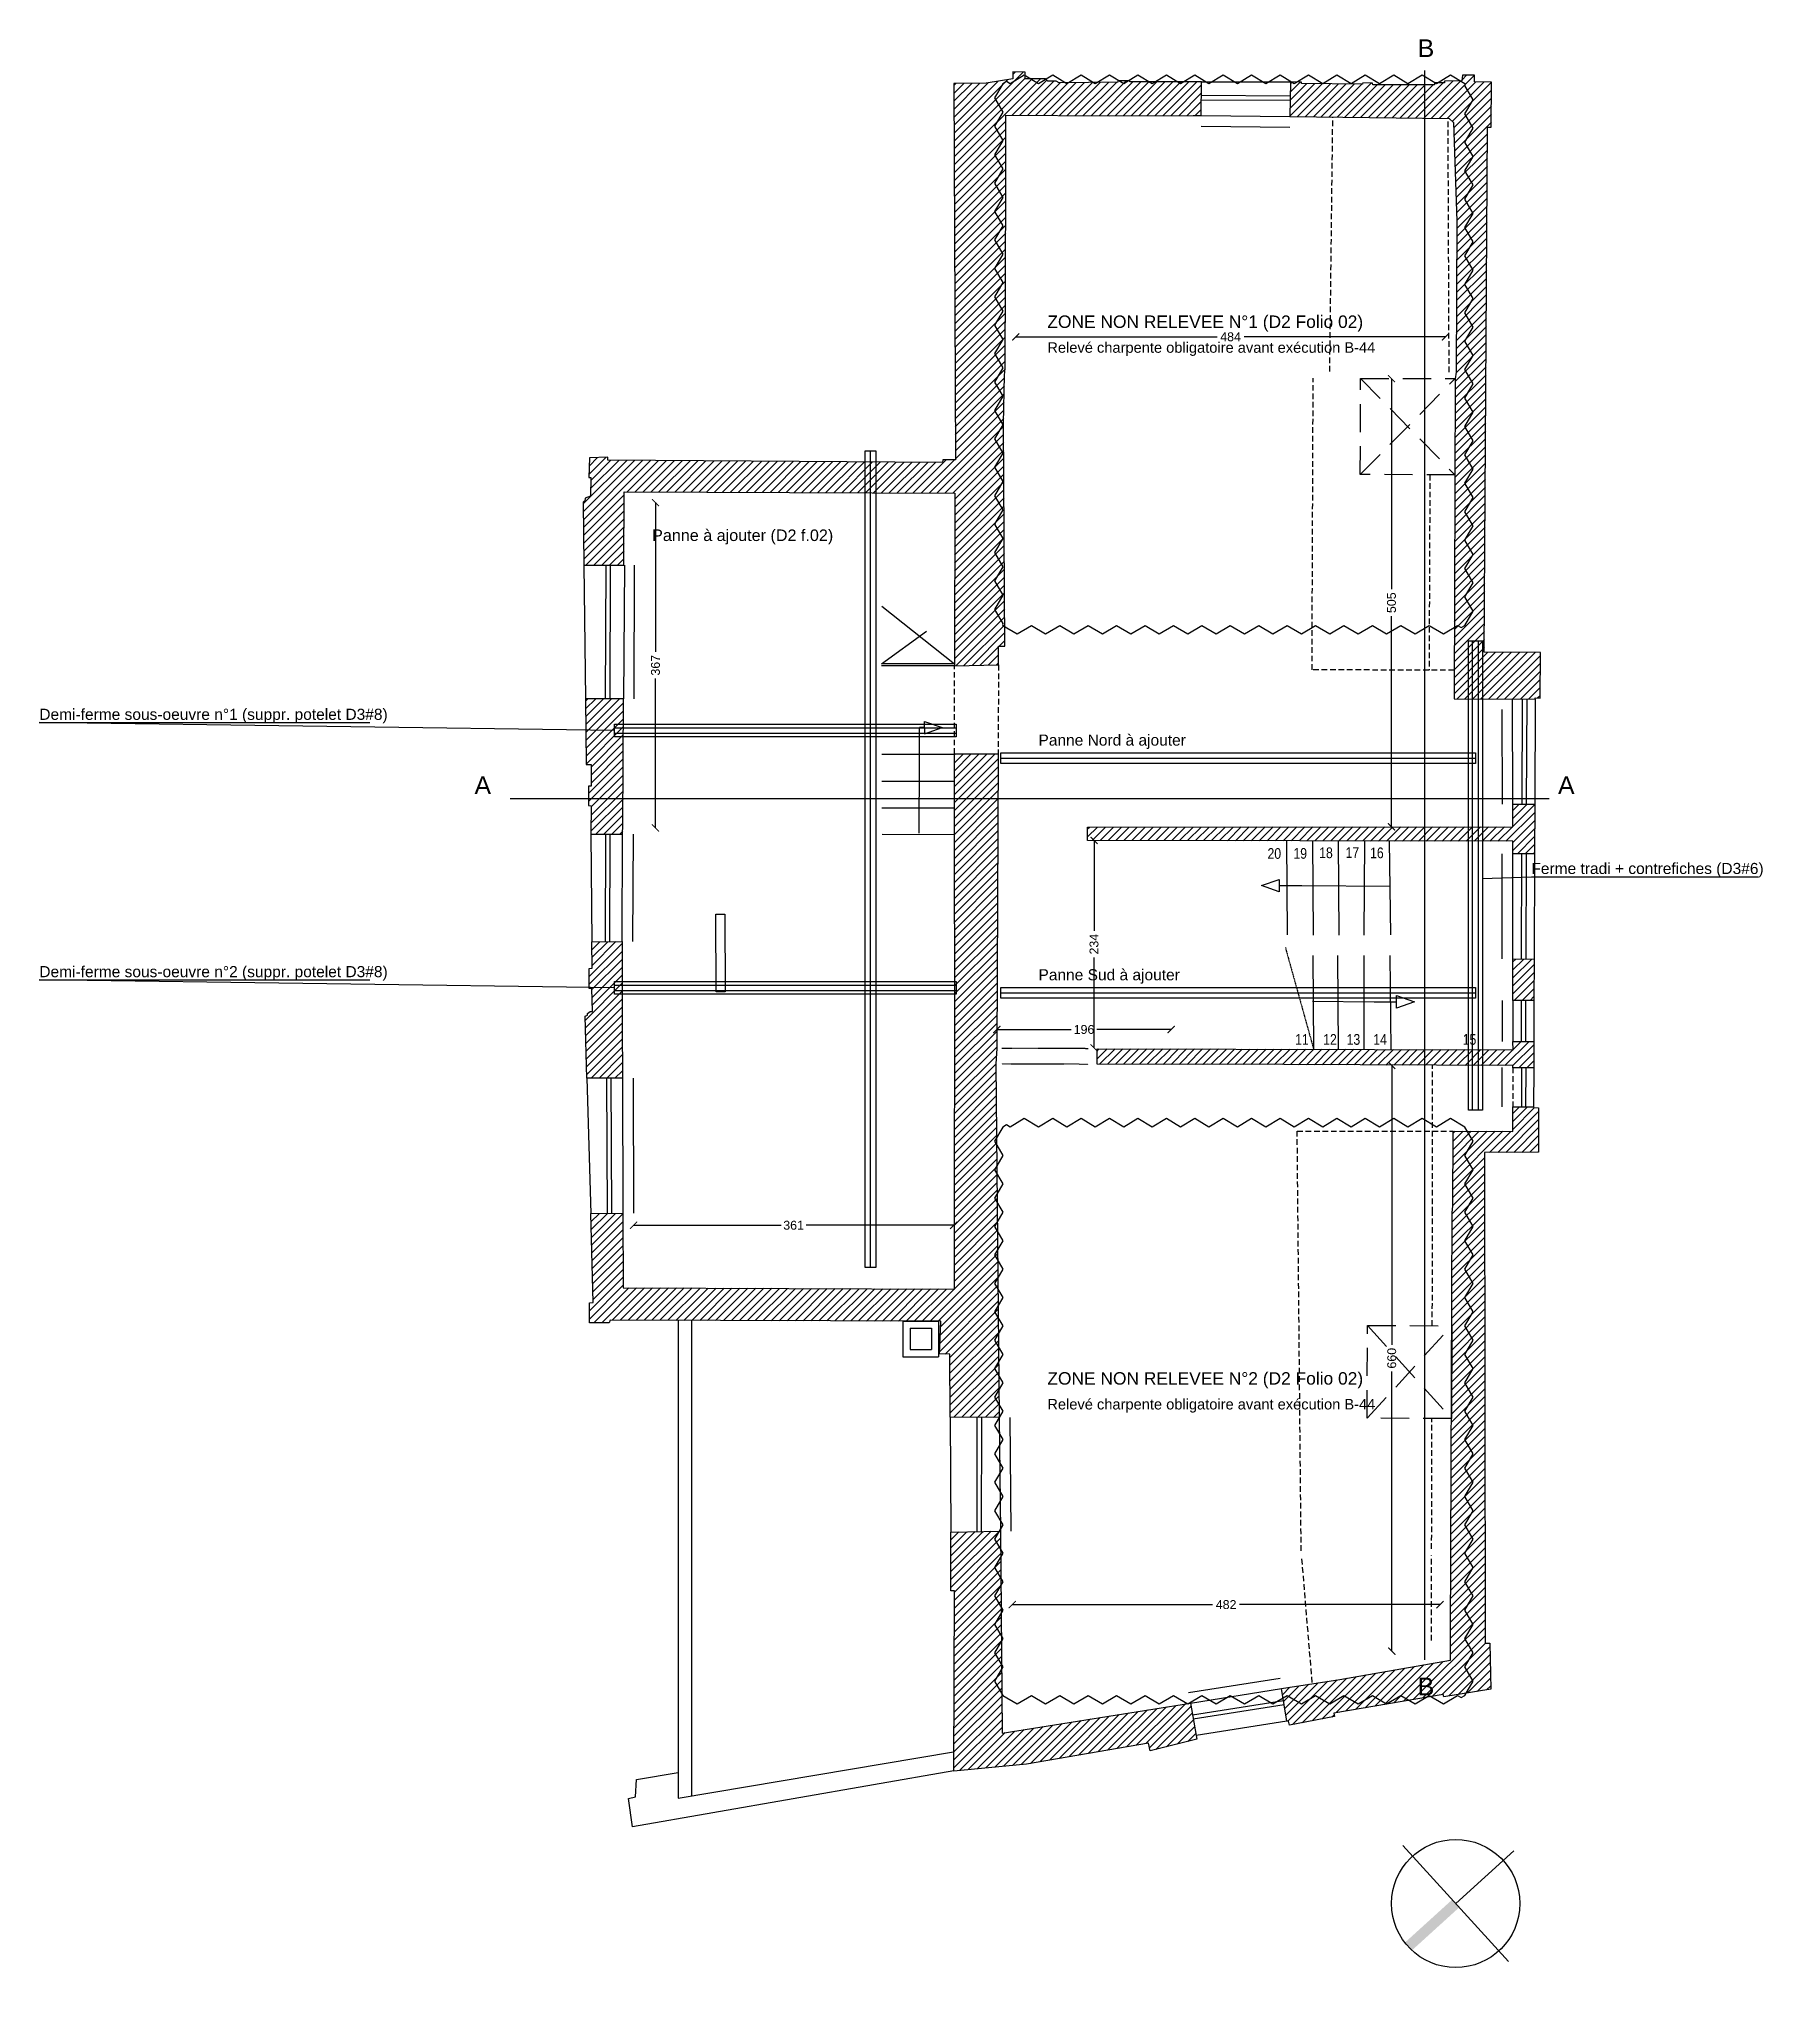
# Model space of a CAD drawing. Header units: centimetres. Extents: x 7920 to 12150, y 406 to 2780.
# Drawn here: x 7920 to 9860, y 406 to 2619 of the extents above; entities that cross this region are included whole.
import ezdxf

# ---------------------------------------------------------------- set-up
doc = ezdxf.new("R2010")
doc.units = ezdxf.units.CM
for name, pattern in [('CACHE', [9.525, 6.35, -3.175]), ('CACHE2', [0.1875, 0.125, -0.0625]), ('HIDDEN', [0.63, 0.28, -0.35])]:
    doc.linetypes.add(name, pattern=pattern)
for name, color, linetype in [('010_mur', 8, 'Continuous'), ('030_menuiserie', 9, 'Continuous'), ('070_trait-fin', 9, 'Continuous'), ('075_cotation', 9, 'Continuous'), ('STRUCT-FONDATIONS', 1, 'Continuous'), ('STRUCT-FRANGEMENTS', 1, 'Continuous'), ('STRUCT-HYP-D19', 6, 'Continuous'), ('STRUCT-RENFORTS', 5, 'Continuous')]:
    doc.layers.add(name, color=color, linetype=linetype)
doc.styles.add('ARIAL', font='arial.ttf')
doc.styles.add('clem', font='swissc.ttf')
doc.styles.get("Standard").update_dxf_attribs({"font": 'arial.ttf'})
doc.dimstyles.get("Standard").update_dxf_attribs({"dimtxt": 10, "dimasz": 8, "dimexe": 50, "dimexo": 20, "dimgap": 4, "dimtad": 1, "dimdec": 0, "dimrnd": 0.5, "dimzin": 9, "dimtxsty": 'Standard', "dimblk": 'ARCHTICK', "dimcen": 0, "dimse1": 1, "dimse2": 1, "dimclrd": 4, "dimclre": 4, "dimclrt": 4, "dimazin": 3, "dimtfac": 1, "dimtdec": 0, "dimtmove": 2, "dimatfit": 3, "dimldrblk": 'NONE', "dimlwd": -1})
pattern_1 = [(45, (-10039.3726, -1173.628), (-4.490128, 4.490128), [])]

msp = doc.modelspace()

# ---------------------------------------------------------------- texts
at = {"layer": '070_trait-fin', "style": 'clem'}
for s, p in [('20', (9302.9, 1696.1)), ('19', (9332.1, 1696.2)), ('18', (9361.1, 1696.9)), ('17', (9390.8, 1697.1)), ('16', (9418.4, 1696.8)), ('11', (9334, 1486.7)), ('12', (9365.6, 1486.7)), ('13', (9392, 1486.7)), ('14', (9422, 1486.7)), ('15', (9522.7, 1486.7))]:
    msp.add_text(s, height=12, dxfattribs=at).set_placement(p)
at = {"layer": 'STRUCT-FONDATIONS'}
for s, p in [('B', (9472, 2599)), ('A', (8410, 1769)), ('A', (9630, 1769)), ('B', (9472, 754))]:
    msp.add_text(s, height=20, dxfattribs=at).set_placement(p)
at = {"layer": 'STRUCT-FRANGEMENTS'}
for s, p in [('Demi-ferme sous-oeuvre n°1 (suppr. potelet D3#8)', (7920, 1852.6)), ('Ferme tradi + contrefiches (D3#6)', (9600, 1679)), ('Demi-ferme sous-oeuvre n°2 (suppr. potelet D3#8)', (7920, 1562.8))]:
    msp.add_text(s, height=12.5, dxfattribs=at).set_placement(p)
at = {"layer": 'STRUCT-HYP-D19'}
for s, height, p in [('ZONE NON RELEVEE N°1 (D2 Folio 02)', 14, (9055, 2294)), ('Relevé charpente obligatoire avant exécution B-44', 11.8, (9055, 2266)), ('ZONE NON RELEVEE N°2 (D2 Folio 02)', 14, (9055, 1104)), ('Relevé charpente obligatoire avant exécution B-44', 11.8, (9055, 1076))]:
    msp.add_text(s, height=height, dxfattribs=at).set_placement(p)
at = {"layer": 'STRUCT-RENFORTS'}
for s, height, p in [('Panne à ajouter (D2 f.02)', 13, (8610, 2054)), ('Panne Nord à ajouter', 12.5, (9045, 1823.6)), ('Panne Sud à ajouter', 12.5, (9045, 1559.3))]:
    msp.add_text(s, height=height, dxfattribs=at).set_placement(p)

# ---------------------------------------------------------------- blocks, each defined once
blk = doc.blocks.new('_ArchTick')
at = {"color": 0, "linetype": 'ByBlock', "const_width": 0.15}
blk.add_lwpolyline([(-0.5, -0.5), (0.5, 0.5)], dxfattribs=at)
blk = doc.blocks.new('*D132')
at = {"layer": '075_cotation', "color": 4, "transparency": 16777216}
for p, q in [((9442.5, 2236.8), (9442.5, 1999.6)), ((9442.5, 1732.2), (9442.5, 1969.4))]:
    blk.add_line(p, q, dxfattribs=at)
at = {"layer": 'Defpoints', "color": 0, "transparency": 16777216}
for p in [(9507.3, 2236.8), (9442.5, 1732.2), (9566.5, 1732.2)]:
    blk.add_point(p, dxfattribs=at)
at = {"layer": '075_cotation', "color": 4, "transparency": 16777216, "xscale": 8, "yscale": 8, "zscale": 8}
for p, rotation in [((9442.5, 2236.8), 90), ((9442.5, 1732.2), 270)]:
    blk.add_blockref('_ArchTick', p, dxfattribs=dict(at, rotation=rotation))
at = {"layer": '075_cotation', "color": 4, "transparency": 16777216, "insert": (9442.5, 1984.5), "char_height": 10, "attachment_point": 5, "rotation": 90, "style": 'ARIAL'}
blk.add_mtext('\\A1;505', dxfattribs=at)
blk = doc.blocks.new('_None')
blk = doc.blocks.new('*D134')
at = {"layer": '075_cotation', "color": 4, "transparency": 16777216}
for p, q in [((9107.6, 1716.8), (9107.6, 1615.1)), ((9107.6, 1483.1), (9107.6, 1584.9))]:
    blk.add_line(p, q, dxfattribs=at)
at = {"layer": 'Defpoints', "color": 0, "transparency": 16777216}
for p in [(9136.4, 1716.8), (9107.6, 1483.1), (9136.4, 1483.1)]:
    blk.add_point(p, dxfattribs=at)
at = {"layer": '075_cotation', "color": 4, "transparency": 16777216, "xscale": 8, "yscale": 8, "zscale": 8}
for p, rotation in [((9107.6, 1716.8), 90), ((9107.6, 1483.1), 270)]:
    blk.add_blockref('_ArchTick', p, dxfattribs=dict(at, rotation=rotation))
at = {"layer": '075_cotation', "color": 4, "transparency": 16777216, "insert": (9107.6, 1600), "char_height": 10, "attachment_point": 5, "rotation": 90, "style": 'ARIAL'}
blk.add_mtext('\\A1;234', dxfattribs=at)
blk = doc.blocks.new('*D126')
at = {"layer": '075_cotation', "color": 4, "transparency": 16777216}
for p, q in [((9442.8, 1463.5), (9442.8, 1148.7)), ((9442.8, 803.8), (9442.8, 1118.6))]:
    blk.add_line(p, q, dxfattribs=at)
at = {"layer": 'Defpoints', "color": 0, "transparency": 16777216}
for p in [(9527.7, 1463.5), (9442.8, 803.8), (9496.9, 803.8)]:
    blk.add_point(p, dxfattribs=at)
at = {"layer": '075_cotation', "color": 4, "transparency": 16777216, "xscale": 8, "yscale": 8, "zscale": 8}
for p, rotation in [((9442.8, 1463.5), 90), ((9442.8, 803.8), 270)]:
    blk.add_blockref('_ArchTick', p, dxfattribs=dict(at, rotation=rotation))
at = {"layer": '075_cotation', "color": 4, "transparency": 16777216, "insert": (9442.8, 1133.7), "char_height": 10, "attachment_point": 5, "rotation": 90, "style": 'ARIAL'}
blk.add_mtext('\\A1;660', dxfattribs=at)
blk = doc.blocks.new('*D127')
at = {"layer": '075_cotation', "color": 4, "transparency": 16777216}
for p, q in [((9015.5, 856.2), (9241.1, 856.2)), ((9497.1, 856.2), (9271.5, 856.2))]:
    blk.add_line(p, q, dxfattribs=at)
at = {"layer": 'Defpoints', "color": 0, "transparency": 16777216}
for p in [(9497.1, 856.2), (9497.1, 851.8), (9015.5, 793.6)]:
    blk.add_point(p, dxfattribs=at)
at = {"layer": '075_cotation', "color": 4, "transparency": 16777216, "xscale": 8, "yscale": 8, "zscale": 8, "rotation": 180}
blk.add_blockref('_ArchTick', (9015.5, 856.2), dxfattribs=at)
at = {"layer": '075_cotation', "color": 4, "transparency": 16777216, "xscale": 8, "yscale": 8, "zscale": 8}
blk.add_blockref('_ArchTick', (9497.1, 856.2), dxfattribs=at)
at = {"layer": '075_cotation', "color": 4, "transparency": 16777216, "insert": (9256.3, 856.2), "char_height": 10, "attachment_point": 5, "style": 'ARIAL'}
blk.add_mtext('\\A1;482', dxfattribs=at)
blk = doc.blocks.new('*D128')
at = {"layer": '075_cotation', "color": 4, "transparency": 16777216}
for p, q in [((8589.1, 1283.4), (8755.2, 1283.4)), ((8949.5, 1283.4), (8783.4, 1283.4))]:
    blk.add_line(p, q, dxfattribs=at)
at = {"layer": 'Defpoints', "color": 0, "transparency": 16777216}
for p in [(8589.1, 1296.9), (8949.5, 1283.4), (8949.5, 1214.6)]:
    blk.add_point(p, dxfattribs=at)
at = {"layer": '075_cotation', "color": 4, "transparency": 16777216, "xscale": 8, "yscale": 8, "zscale": 8, "rotation": 180}
blk.add_blockref('_ArchTick', (8589.1, 1283.4), dxfattribs=at)
at = {"layer": '075_cotation', "color": 4, "transparency": 16777216, "xscale": 8, "yscale": 8, "zscale": 8}
blk.add_blockref('_ArchTick', (8949.5, 1283.4), dxfattribs=at)
at = {"layer": '075_cotation', "color": 4, "transparency": 16777216, "insert": (8769.3, 1283.4), "char_height": 10, "attachment_point": 5, "style": 'ARIAL'}
blk.add_mtext('\\A1;361', dxfattribs=at)
blk = doc.blocks.new('*D86')
at = {"layer": '075_cotation', "color": 4, "transparency": 16777216}
for p, q in [((8613.8, 2097.2), (8613.8, 1929.1)), ((8613.8, 1730.9), (8613.8, 1899))]:
    blk.add_line(p, q, dxfattribs=at)
at = {"layer": 'Defpoints', "color": 0, "transparency": 16777216}
for p in [(8613.8, 2097.2), (8637.5, 2097.2), (8590.7, 1730.9)]:
    blk.add_point(p, dxfattribs=at)
at = {"layer": '075_cotation', "color": 4, "transparency": 16777216, "xscale": 8, "yscale": 8, "zscale": 8}
for p, rotation in [((8613.8, 2097.2), 90), ((8613.8, 1730.9), 270)]:
    blk.add_blockref('_ArchTick', p, dxfattribs=dict(at, rotation=rotation))
at = {"layer": '075_cotation', "color": 4, "transparency": 16777216, "insert": (8613.8, 1914.1), "char_height": 10, "attachment_point": 5, "rotation": 90, "style": 'ARIAL'}
blk.add_mtext('\\A1;367', dxfattribs=at)
blk = doc.blocks.new('FL')
at = {"linetype": 'Continuous'}
for p, q in [((-5.5, 7), (-25.5, 0)), ((-5.5, -7), (-25.5, 0)), ((-5.5, 0), (-5.5, 7)), ((-5.5, 0), (0, 0)), ((-5.5, 0), (-5.5, -7))]:
    blk.add_line(p, q, dxfattribs=at)
blk = doc.blocks.new('R+1 Projet')
at = {"layer": '010_mur'}
h = blk.add_hatch(dxfattribs=at)
h.set_pattern_fill('ANSI31', color=4, scale=2)
h.set_pattern_definition(pattern_1)
h.paths.add_polyline_path([(-914.4, 1359.3), (-820.2, 1359.7), (-814.8, 1359.7), (-811.3, 1359.7), (-811, 1397.4), (-891.5, 1397.5), (-891.4, 1398.8), (-905.1, 1398.7), (-905.2, 1397.3), (-971.2, 1396.3), (-974.6, 1398.3), (-983.9, 1398.1), (-986.3, 1401), (-1009.5, 1400.9), (-1009.5, 1408.4), (-1023.3, 1408.6), (-1023.4, 1400.8), (-1053.2, 1395.9), (-1089.6, 1395.7), (-1087.9, 972), (-1102.2, 971.7), (-1102.4, 968.7), (-1479.1, 971.3), (-1479.2, 974.7), (-1500.1, 974), (-1500.8, 952.1), (-1498.5, 952.1), (-1498.8, 930.9), (-1504.8, 928.8), (-1505.1, 925.2), (-1507.1, 924.2), (-1506.2, 853.3), (-1461.1, 853.1), (-1460.8, 935.8), (-1088.7, 934.3), (-1088.9, 740), (-1039.4, 740.8), (-1039.3, 762), (-1032.2, 762), (-1033.7, 1012.5), (-1032.5, 1067.3), (-1031.9, 1074.7), (-1031.1, 1281.7), (-1031.1, 1359.8)])
h = blk.add_hatch(dxfattribs=at)
h.set_pattern_fill('ANSI31', color=4, scale=2)
h.set_pattern_definition(pattern_1)
h.paths.add_polyline_path([(-1462.6, 550.3), (-1462.3, 560.3), (-1461.7, 702.6), (-1504.5, 702.8), (-1503.6, 628.7), (-1498.2, 628.9), (-1498, 604.5), (-1500.9, 604.3), (-1500.9, 582.4), (-1498, 582.2), (-1498.5, 550.4)])
h.paths.add_polyline_path([(-1495.8, 22.7), (-1498.6, 123.1), (-1462.3, 123.3), (-1461.9, 39.5), (-1089.1, 38), (-1088.7, 445.4), (-1089.1, 452.5), (-1089, 640.8), (-1039.8, 640.6), (-1041.1, 309), (-1042.5, 291.8), (-1038.6, -106.6), (-1093.8, -106.1), (-1094.2, -35.3), (-1105.8, -35), (-1104.2, 1.7), (-1476.7, 3), (-1477.7, 0.1), (-1500, 0), (-1499.8, 22.4)])
h.paths.add_polyline_path([(-823.3, -428.3), (-817, -464.6), (-816, -469), (-868.6, -482.1), (-870.5, -473.3), (-1008, -496.9), (-1089.6, -504.8), (-1089, -301.8), (-1092.9, -301.8), (-1093.2, -235.6), (-1037.3, -234.6), (-1035.1, -462)])
h.paths.add_polyline_path([(-928.4, 308.7), (-460, 307.5), (-460.1, 316.8), (-436.7, 316.9), (-436.8, 287.2), (-460.1, 287.3), (-460.1, 289.7), (-803.9, 291.1), (-810, 290.9), (-928.4, 291.3)])
h.paths.add_polyline_path([(-436.3, 409.6), (-436.5, 363.1), (-460.1, 363.1), (-460.2, 409.7)])
h.paths.add_polyline_path([(-460.3, 542.2), (-939.2, 543.3), (-939.1, 558.2), (-460.3, 558.6), (-460.3, 584), (-435.6, 584), (-435.8, 528.1), (-460.3, 528.2)])
h.paths.add_polyline_path([(-698.3, 1397.3), (-710.6, 1397.4), (-711.3, 1358.5), (-531.9, 1356.4), (-527, 1351.8), (-523.4, 1240.7), (-524.1, 1070.4), (-525.1, 1063.2), (-526.5, 702.7), (-435.1, 702.3), (-435.1, 703.8), (-429.6, 703.5), (-429.3, 754.8), (-492.4, 755.3), (-488.7, 1346.4), (-484.5, 1346.4), (-484.3, 1397.1), (-503.3, 1397.5), (-503.4, 1405.1), (-517.1, 1405), (-517.6, 1398.6), (-537.2, 1398.2), (-537.3, 1396.4), (-548.6, 1396.5), (-548.6, 1394.2), (-618, 1394), (-618.3, 1396.1), (-629.3, 1396.3), (-629.4, 1394.9), (-698.2, 1395.8)])
h.paths.add_polyline_path([(-1463.2, 335), (-1462.9, 275.5), (-1502.8, 275.4), (-1504.7, 345.4), (-1502.3, 346.5), (-1502.2, 348.3), (-1499.2, 350.7), (-1496.7, 350.6), (-1497.2, 376.5), (-1500.2, 376.6), (-1500.3, 399.1), (-1497, 399.3), (-1497.3, 428.9), (-1463.1, 429.3), (-1463.1, 427.4)])
h.paths.add_polyline_path([(-530.4, -354), (-528.5, 124.1), (-527.9, 131.5), (-527.5, 215.8), (-460.4, 215.6), (-460.3, 243.3), (-437, 243.2), (-437, 242.3), (-431.2, 242.2), (-431.2, 192.1), (-492, 191.6), (-491.6, -360.9), (-486.2, -360.9), (-485.1, -412.7), (-538, -421.1), (-538.6, -418.5), (-662, -439.5), (-661, -443.5), (-711.9, -453.2), (-713, -448.5), (-714.7, -448.7), (-720.8, -412), (-655.1, -401.6), (-530.5, -380)])
for points in [[(-914.4, 1359.3), (-820.2, 1359.7), (-814.8, 1359.7), (-811.3, 1359.7), (-811, 1397.4), (-891.5, 1397.5), (-891.4, 1398.8), (-905.1, 1398.7), (-905.2, 1397.3), (-971.2, 1396.3), (-974.6, 1398.3), (-983.9, 1398.1), (-986.3, 1401), (-1009.5, 1400.9), (-1009.5, 1408.4), (-1023.3, 1408.6), (-1023.4, 1400.8), (-1053.2, 1395.9), (-1089.6, 1395.7), (-1087.9, 972), (-1102.2, 971.7), (-1102.4, 968.7), (-1479.1, 971.3), (-1479.2, 974.7), (-1500.1, 974), (-1500.8, 952.1), (-1498.5, 952.1), (-1498.8, 930.9), (-1504.8, 928.8), (-1505.1, 925.2), (-1507.1, 924.2), (-1506.2, 853.3), (-1461.1, 853.1), (-1460.8, 935.8), (-1088.7, 934.3), (-1088.9, 740), (-1039.4, 740.8), (-1039.3, 762), (-1032.2, 762), (-1033.7, 1012.5), (-1032.5, 1067.3), (-1031.9, 1074.7), (-1031.1, 1281.7), (-1031.1, 1359.8), (-914.4, 1359.3)], [(-698.3, 1397.3), (-710.6, 1397.4), (-711.3, 1358.5), (-531.9, 1356.4), (-527, 1351.8), (-523.4, 1240.7), (-524.1, 1070.4), (-525.1, 1063.2), (-526.5, 702.7), (-435.1, 702.3), (-435.1, 703.8), (-429.6, 703.5), (-429.3, 754.8), (-492.4, 755.3), (-488.7, 1346.4), (-484.5, 1346.4), (-484.3, 1397.1), (-503.3, 1397.5), (-503.4, 1405.1), (-517.1, 1405), (-517.6, 1398.6), (-537.2, 1398.2), (-537.3, 1396.4), (-548.6, 1396.5), (-548.6, 1394.2), (-618, 1394), (-618.3, 1396.1), (-629.3, 1396.3), (-629.4, 1394.9), (-698.2, 1395.8), (-698.3, 1397.3)], [(-1495.8, 22.7), (-1498.6, 123.1), (-1462.3, 123.3), (-1461.9, 39.5), (-1089.1, 38), (-1088.7, 445.4), (-1089.1, 452.5), (-1089, 640.8), (-1039.8, 640.6), (-1041.1, 309), (-1042.5, 291.8), (-1038.6, -106.6), (-1093.8, -106.1), (-1094.2, -35.3), (-1105.8, -35), (-1104.2, 1.7), (-1476.7, 3), (-1477.7, 0.1), (-1500, 0), (-1499.8, 22.4), (-1495.8, 22.7)], [(-1463.2, 335), (-1462.9, 275.5), (-1502.8, 275.4), (-1504.7, 345.4), (-1502.3, 346.5), (-1502.2, 348.3), (-1499.2, 350.7), (-1496.7, 350.6), (-1497.2, 376.5), (-1500.2, 376.6), (-1500.3, 399.1), (-1497, 399.3), (-1497.3, 428.9), (-1463.1, 429.3), (-1463.1, 427.4), (-1463.2, 335)], [(-436.3, 409.6), (-436.5, 363.1), (-460.1, 363.1), (-460.2, 409.7), (-436.3, 409.6)], [(-928.4, 308.7), (-460, 307.5), (-460.1, 316.8), (-436.7, 316.9), (-436.8, 287.2), (-460.1, 287.3), (-460.1, 289.7), (-803.9, 291.1), (-810, 290.9), (-928.4, 291.3), (-928.4, 308.7)], [(-530.4, -354), (-528.5, 124.1), (-527.9, 131.5), (-527.5, 215.8), (-460.4, 215.6), (-460.3, 243.3), (-437, 243.2), (-437, 242.3), (-431.2, 242.2), (-431.2, 192.1), (-492, 191.6), (-491.6, -360.9), (-486.2, -360.9), (-485.1, -412.7), (-538, -421.1), (-538.6, -418.5), (-662, -439.5), (-661, -443.5), (-711.9, -453.2), (-713, -448.5), (-714.7, -448.7), (-720.8, -412), (-655.1, -401.6), (-530.5, -380), (-530.4, -354)]]:
    blk.add_lwpolyline(points, dxfattribs=at)
for points in [[(-1462.6, 550.3), (-1462.3, 560.3), (-1461.7, 702.6), (-1504.5, 702.8), (-1503.6, 628.7), (-1498.2, 628.9), (-1498, 604.5), (-1500.9, 604.3), (-1500.9, 582.4), (-1498, 582.2), (-1498.5, 550.4)], [(-460.3, 542.2), (-939.2, 543.3), (-939.1, 558.2), (-460.3, 558.6), (-460.3, 584), (-435.6, 584), (-435.8, 528.1), (-460.3, 528.2)], [(-823.3, -428.3), (-817, -464.6), (-816, -469), (-868.6, -482.1), (-870.5, -473.3), (-1008, -496.9), (-1089.6, -504.8), (-1089, -301.8), (-1092.9, -301.8), (-1093.2, -235.6), (-1037.3, -234.6), (-1035.1, -462)]]:
    blk.add_lwpolyline(points, close=True, dxfattribs=at)
at = {"layer": '030_menuiserie'}
for p, q in [((-811.1, 1382.4), (-710.9, 1381.8)), ((-811.1, 1377.4), (-711, 1376.8)), ((-1481.5, 853.2), (-1482.1, 702.7)), ((-1476.5, 853.2), (-1477.1, 702.7)), ((-449.8, 584), (-449.3, 702.3)), ((-444.8, 584), (-444.3, 702.3)), ((-1481.9, 429.2), (-1481.5, 550.3)), ((-1476.9, 429.1), (-1476.5, 550.3)), ((-450.4, 409.6), (-450, 528.1)), ((-445.4, 409.6), (-445, 528.1)), ((-450.6, 316.8), (-450.6, 363.1)), ((-445.6, 316.8), (-445.6, 363.1)), ((-1479.8, 123.2), (-1480.5, 275.4)), ((-1474.8, 123.2), (-1475.5, 275.5)), ((-450.5, 287.3), (-450.6, 243.3)), ((-445.7, 287.2), (-445.9, 243.2)), ((-529, -3.4), (-529.4, -107.9)), ((-1063.6, -235), (-1063.3, -106.4)), ((-1058.6, -235), (-1058.3, -106.5)), ((-820.8, -441.4), (-718.4, -425.5))]:
    blk.add_line(p, q, dxfattribs=at)
at = {"layer": '030_menuiserie', "linetype": 'CACHE', "ltscale": 5}
for p, q in [((-632.1, 955.3), (-631.7, 1063.6)), ((-525.5, 954.8), (-632.1, 955.3)), ((-624.3, -107.5), (-623.9, -3)), ((-623.9, -3), (-529, -3.4)), ((-529.4, -107.9), (-624.3, -107.5))]:
    blk.add_line(p, q, dxfattribs=at)
blk.add_lwpolyline([(-631.7, 1063.6), (-525.1, 1063.6)], dxfattribs=at)
at = {"layer": '070_trait-fin', "linetype": 'CACHE'}
for p, q in [((-666.4, 1071.3), (-663, 1357.9)), ((-532, 1070.4), (-533.2, 1356.4)), ((-686.4, 735.4), (-685.1, 1063.8)), ((-553.7, 955), (-554.6, 734.9)), ((-1089, 640.8), (-1088.9, 740)), ((-1039.4, 740.8), (-1039.8, 640.6)), ((-526.4, 734.8), (-686.4, 735.4)), ((-551, -3.3), (-550.6, 124.2)), ((-551.7, -254.7), (-551.3, -107.8)), ((-552, -357.8), (-551.7, -261.9)), ((-698.1, -265.8), (-686.4, -406.6))]:
    blk.add_line(p, q, dxfattribs=at)
at = {"layer": '070_trait-fin', "linetype": 'CACHE', "ltscale": 5}
for p, q in [((-631.7, 1063.6), (-525.5, 955)), ((-623.9, -3), (-529.4, -107.9))]:
    blk.add_line(p, q, dxfattribs=at)
at = {"layer": '070_trait-fin'}
for p, q in [((-1128.5, 633), (-1128.4, 658.4)), ((-1170.8, 640.2), (-1089, 640.3)), ((-1128.8, 551.4), (-1128.5, 633)), ((-1170.7, 610), (-1089, 609.9)), ((-1170.6, 580.1), (-1089, 580)), ((-1170.5, 550.1), (-1089.1, 550)), ((-714.1, 436.8), (-714.7, 542.8)), ((-684.9, 436.7), (-685.6, 542.7)), ((-656, 436.6), (-656.6, 542.6)), ((-627.8, 436.5), (-626.8, 542.6)), ((-597.8, 436.9), (-599.3, 542.5)), ((-697.9, 492), (-723.2, 492.2)), ((-598.5, 491.2), (-697.9, 492)), ((-656.4, 308), (-657.4, 413.7)), ((-627.9, 413.7), (-628.2, 307.9)), ((-598.9, 413.7), (-597.5, 307.8)), ((-685.7, 362.2), (-616.5, 361.6)), ((-616.5, 361.6), (-591.1, 361.4))]:
    blk.add_line(p, q, dxfattribs=at)
at = {"layer": '070_trait-fin', "linetype": 'CACHE2'}
for p, q in [((-1035.6, 291.8), (-938.4, 291.4)), ((-938.4, 308.7), (-1035.5, 309))]:
    blk.add_line(p, q, dxfattribs=at)
at = {"layer": '070_trait-fin', "color": 7, "linetype": 'CACHE', "true_color": 0xffffff}
blk.add_line((-460.1, 287.3), (-460.3, 243.3), dxfattribs=at)
at = {"layer": '070_trait-fin'}
for points in [[(-811, 1397.4), (-710.6, 1397.4)], [(-1506.2, 853.3), (-1504.5, 702.8)], [(-435.1, 702.3), (-435.6, 584)], [(-1498.5, 550.4), (-1497.3, 428.9)], [(-435.8, 528.1), (-436.3, 409.6)], [(-717.7, 492.2), (-723.2, 492.2), (-723.3, 485.2), (-743.2, 492.4), (-723.2, 499.2), (-723.2, 492.2)], [(-596.7, 361.5), (-591.1, 361.4), (-591.1, 368.4), (-571.1, 361.3), (-591.2, 354.4), (-591.1, 361.4)], [(-436.5, 363.1), (-436.7, 316.9)], [(-1502.8, 275.4), (-1498.6, 123.1)], [(-436.8, 287.2), (-437, 243.2)], [(-1093.8, -106.1), (-1093.2, -235.6)], [(-714.7, -448.7), (-817, -464.6)]]:
    blk.add_lwpolyline(points, dxfattribs=at)
at = {"layer": '070_trait-fin', "color": 7, "true_color": 0xffffff}
for points in [[(-811.3, 1359.7), (-711.3, 1358.5)], [(-1460.6, 853.1), (-1461.7, 702.6)], [(-460.4, 584), (-460.6, 702.4)], [(-1463.1, 429.3), (-1462.6, 550.3)], [(-460.2, 409.7), (-460.3, 528.2)], [(-460.1, 363.1), (-460.1, 316.8)], [(-1462.9, 275.5), (-1462.3, 123.3)], [(-1038.5, -106.6), (-1037.2, -234.6)], [(-823.3, -428.3), (-720.8, -412)]]:
    blk.add_lwpolyline(points, dxfattribs=at)
at = {"layer": '070_trait-fin', "linetype": 'CACHE', "ltscale": 5}
for points in [[(-632.1, 955.3), (-525.1, 1063.6)], [(-624.3, -107.5), (-529, -3.4)]]:
    blk.add_lwpolyline(points, dxfattribs=at)
at = {"layer": '070_trait-fin', "linetype": 'CACHE'}
for points in [[(-550.6, 124.2), (-550.6, 290.1)], [(-698.6, -256.9), (-703.1, 215.7), (-527.5, 215.7)]]:
    blk.add_lwpolyline(points, dxfattribs=at)
blk = doc.blocks.new('NORD')
for p, q in [((-149.9, 0), (149.9, 0)), ((0, 0), (0, -149.9))]:
    blk.add_line(p, q)
blk.add_circle((0, 0), 122.5)
blk.add_solid([(-10, 122.1), (10, 122.1), (-10, 0), (10, 0)])
blk = doc.blocks.new('*D342')
at = {"layer": '075_cotation', "color": 4, "transparency": 16777216}
for p, q in [((9019.4, 2283.9), (9246.1, 2283.9)), ((9503.3, 2283.9), (9276.6, 2283.9))]:
    blk.add_line(p, q, dxfattribs=at)
at = {"layer": 'Defpoints', "color": 0, "transparency": 16777216}
for p in [(9503.3, 2283.9), (9019.4, 2246.6), (9503.3, 2244.7)]:
    blk.add_point(p, dxfattribs=at)
at = {"layer": '075_cotation', "color": 4, "transparency": 16777216, "xscale": 8, "yscale": 8, "zscale": 8, "rotation": 180}
blk.add_blockref('_ArchTick', (9019.4, 2283.9), dxfattribs=at)
at = {"layer": '075_cotation', "color": 4, "transparency": 16777216, "xscale": 8, "yscale": 8, "zscale": 8}
blk.add_blockref('_ArchTick', (9503.3, 2283.9), dxfattribs=at)
at = {"layer": '075_cotation', "color": 4, "transparency": 16777216, "insert": (9261.3, 2283.9), "char_height": 10, "attachment_point": 5, "style": 'ARIAL'}
blk.add_mtext('\\A1;484', dxfattribs=at)
blk = doc.blocks.new('*D410')
at = {"layer": '075_cotation', "color": 4, "transparency": 16777216}
for p, q in [((8998.2, 1503.9), (9081.8, 1503.9)), ((9194.5, 1503.9), (9110.9, 1503.9))]:
    blk.add_line(p, q, dxfattribs=at)
at = {"layer": 'Defpoints', "color": 0, "transparency": 16777216}
for p in [(8998.2, 1503.9), (8998.2, 1482.6), (9194.5, 1482.1)]:
    blk.add_point(p, dxfattribs=at)
at = {"layer": '075_cotation', "color": 4, "transparency": 16777216, "xscale": 8, "yscale": 8, "zscale": 8, "rotation": 180}
blk.add_blockref('_ArchTick', (8998.2, 1503.9), dxfattribs=at)
at = {"layer": '075_cotation', "color": 4, "transparency": 16777216, "xscale": 8, "yscale": 8, "zscale": 8}
blk.add_blockref('_ArchTick', (9194.5, 1503.9), dxfattribs=at)
at = {"layer": '075_cotation', "color": 4, "transparency": 16777216, "insert": (9096.3, 1503.9), "char_height": 10, "attachment_point": 5, "style": 'ARIAL'}
blk.add_mtext('\\A1;196', dxfattribs=at)

# ---------------------------------------------------------------- dimensions: what is measured, and where the dimension line sits
at = {"layer": '075_cotation', "color": 4}
for base, p1, p2, picture, middle in [((9503.3, 2283.9), (9019.4, 2246.6), (9503.3, 2244.7), '*D342', (9261.3, 2283.9)), ((8998.2, 1503.9), (9194.5, 1482.1), (8998.2, 1482.6), '*D410', (9096.3, 1503.9)), ((8949.5, 1283.4), (8589.1, 1296.9), (8949.5, 1214.6), '*D128', (8769.3, 1283.4)), ((9497.1, 856.2), (9015.5, 793.6), (9497.1, 851.8), '*D127', (9256.3, 856.2))]:
    dim = msp.add_linear_dim(base=base, p1=p1, p2=p2, dimstyle='standard', override={"dimtxsty": 'ARIAL'}, dxfattribs=at)
    dim.commit()
    dim.dimension.update_dxf_attribs({"geometry": picture, "text_midpoint": middle})
for base, p1, p2, picture, middle in [((9442.5, 1732.2), (9507.3, 2236.8), (9566.5, 1732.2), '*D132', (9442.5, 1984.5)), ((8613.8, 2097.2), (8590.7, 1730.9), (8637.5, 2097.2), '*D86', (8613.8, 1914.1)), ((9107.6, 1483.1), (9136.4, 1716.8), (9136.4, 1483.1), '*D134', (9107.6, 1600)), ((9442.8, 803.8), (9527.7, 1463.5), (9496.9, 803.8), '*D126', (9442.8, 1133.7))]:
    dim = msp.add_linear_dim(base=base, p1=p1, p2=p2, angle=90, dimstyle='standard', override={"dimtxsty": 'ARIAL'}, dxfattribs=at)
    dim.commit()
    dim.dimension.update_dxf_attribs({"geometry": picture, "text_midpoint": middle})

# ---------------------------------------------------------------- linework, layer by layer
at = {"layer": '010_mur'}
for points in [[(8639.5, 638.3), (8949.5, 690.4)], [(8587.9, 605.9), (8583.3, 637.9), (8591.1, 639.6), (8592.3, 659.2), (8639.5, 667.2)], [(8949.8, 668.9), (8587.9, 605.9)], [(8639.5, 667.2), (8639.5, 638.3)]]:
    msp.add_lwpolyline(points, dxfattribs=at)
at = {"layer": '030_menuiserie'}
for points in [[(8950.5, 1915.6), (8868.4, 1915.6)], [(8950.5, 1913.6), (8868.4, 1913.6)], [(9321.6, 743.2), (9219.3, 727.3)]]:
    msp.add_lwpolyline(points, dxfattribs=at)
at = {"layer": '070_trait-fin'}
for p, q in [((8868.5, 1980.6), (8950.5, 1915.6)), ((8868.4, 1915.6), (8919, 1952.4)), ((8911, 1832), (8911, 1843.9)), ((8639.5, 1176.4), (8639.5, 638.3)), ((8654.5, 1176.3), (8654.5, 640.8)), ((8892.4, 1175.4), (8892.4, 1135.4)), ((8892.4, 1175.4), (8932.4, 1175.4)), ((8932.4, 1175.4), (8932.4, 1135.4)), ((8900.4, 1167.4), (8924.4, 1167.4)), ((8900.4, 1167.4), (8900.4, 1143.4)), ((8924.4, 1167.4), (8924.4, 1143.4)), ((8892.4, 1135.4), (8932.4, 1135.4)), ((8900.4, 1143.4), (8924.4, 1143.4))]:
    msp.add_line(p, q, dxfattribs=at)
for points in [[(9228.1, 2521.3), (9328.1, 2520.1)], [(8589.7, 1876.2), (8590.3, 2026.7)], [(9566.8, 1864.1), (9567, 1757.6)], [(8588.3, 1602.9), (8589, 1723.9)], [(9567.2, 1583.3), (9567, 1701.8)], [(9353.8, 1587.4), (9354.8, 1481.7)], [(9567.3, 1490.4), (9567.3, 1536.7)], [(9567, 1416.9), (9567, 1461)], [(8588.5, 1449.2), (8589.1, 1296.9)], [(9012.8, 1067.1), (9014, 939)], [(9213.9, 757.1), (9317, 773.5)]]:
    msp.add_lwpolyline(points, dxfattribs=at)
msp.add_lwpolyline([(8681.7, 1633.9), (8691.7, 1633.9), (8692.1, 1546.2), (8682.1, 1546.2)], close=True, dxfattribs=at)
at = {"layer": '070_trait-fin', "linetype": 'HIDDEN'}
msp.add_lwpolyline([(9323, 1596.2), (9354.8, 1481.7)], dxfattribs=at)
at = {"layer": 'STRUCT-FONDATIONS'}
for p, q in [((9480, 794), (9480, 2584)), ((8450, 1764), (9620, 1764))]:
    msp.add_line(p, q, dxfattribs=at)
at = {"layer": 'STRUCT-FRANGEMENTS'}
for p, q in [((9533.6, 1413.2), (9533.6, 1941.7)), ((9540.6, 1413.2), (9540.6, 1941.7)), ((8567.5, 1843.7), (8952.5, 1843.7)), ((8567.5, 1837.5), (8952.5, 1837.5)), ((8567.5, 1553.9), (8952.5, 1553.9)), ((8567.5, 1547.7), (8952.5, 1547.7))]:
    msp.add_line(p, q, dxfattribs=at)
for points in [[(9529.1, 1413.2), (9529.1, 1941.7), (9545.1, 1941.7), (9545.1, 1413.2), (9529.1, 1413.2)], [(8567.5, 1840.6), (7920, 1849.6), (8292, 1849.6)], [(8567.5, 1847.6), (8952.5, 1847.6), (8952.5, 1833.6), (8567.5, 1833.6), (8567.5, 1847.6)], [(9545, 1674), (9600, 1676), (9855.8, 1676)], [(8567.5, 1550.8), (7920, 1559.8), (8292, 1559.8)], [(8567.5, 1557.8), (8952.5, 1557.8), (8952.5, 1543.8), (8567.5, 1543.8), (8567.5, 1557.8)]]:
    msp.add_lwpolyline(points, dxfattribs=at)
at = {"layer": 'STRUCT-HYP-D19'}
for points in [[(9005, 2569), (8995.4, 2553), (9005, 2537)], [(9013, 2569), (9009, 2571.4), (9005, 2569)], [(9045, 2569), (9029, 2578.6), (9013, 2569)], [(9077, 2569), (9061, 2578.6), (9045, 2569)], [(9109, 2569), (9093, 2578.6), (9077, 2569)], [(9141, 2569), (9125, 2578.6), (9109, 2569)], [(9173, 2569), (9157, 2578.6), (9141, 2569)], [(9205, 2569), (9189, 2578.6), (9173, 2569)], [(9237, 2569), (9221, 2578.6), (9205, 2569)], [(9269, 2569), (9253, 2578.6), (9237, 2569)], [(9301, 2569), (9285, 2578.6), (9269, 2569)], [(9333, 2569), (9317, 2578.6), (9301, 2569)], [(9365, 2569), (9349, 2578.6), (9333, 2569)], [(9397, 2569), (9381, 2578.6), (9365, 2569)], [(9429, 2569), (9413, 2578.6), (9397, 2569)], [(9461, 2569), (9445, 2578.6), (9429, 2569)], [(9493, 2569), (9477, 2578.6), (9461, 2569)], [(9525, 2569), (9509, 2578.6), (9493, 2569)], [(9525, 2567), (9525.6, 2568), (9525, 2569)], [(9525, 2535), (9534.6, 2551), (9525, 2567)], [(9005, 2537), (8995.4, 2521), (9005, 2505)], [(9525, 2503), (9534.6, 2519), (9525, 2535)], [(9005, 2505), (8995.4, 2489), (9005, 2473)], [(9525, 2471), (9534.6, 2487), (9525, 2503)], [(9005, 2473), (8995.4, 2457), (9005, 2441)], [(9525, 2439), (9534.6, 2455), (9525, 2471)], [(9005, 2441), (8995.4, 2425), (9005, 2409)], [(9525, 2407), (9534.6, 2423), (9525, 2439)], [(9005, 2409), (8995.4, 2393), (9005, 2377)], [(9525, 2375), (9534.6, 2391), (9525, 2407)], [(9005, 2377), (8995.4, 2361), (9005, 2345)], [(9525, 2343), (9534.6, 2359), (9525, 2375)], [(9005, 2345), (8995.4, 2329), (9005, 2313)], [(9525, 2311), (9534.6, 2327), (9525, 2343)], [(9005, 2313), (8995.4, 2297), (9005, 2281)], [(9525, 2279), (9534.6, 2295), (9525, 2311)], [(9005, 2281), (8995.4, 2265), (9005, 2249)], [(9525, 2247), (9534.6, 2263), (9525, 2279)], [(9005, 2249), (8995.4, 2233), (9005, 2217)], [(9525, 2215), (9534.6, 2231), (9525, 2247)], [(9005, 2217), (8995.4, 2201), (9005, 2185)], [(9525, 2183), (9534.6, 2199), (9525, 2215)], [(9005, 2185), (8995.4, 2169), (9005, 2153)], [(9525, 2151), (9534.6, 2167), (9525, 2183)], [(9005, 2153), (8995.4, 2137), (9005, 2121)], [(9525, 2119), (9534.6, 2135), (9525, 2151)], [(9005, 2121), (8995.4, 2105), (9005, 2089)], [(9525, 2087), (9534.6, 2103), (9525, 2119)], [(9005, 2089), (8995.4, 2073), (9005, 2057)], [(9525, 2055), (9534.6, 2071), (9525, 2087)], [(9005, 2057), (8995.4, 2041), (9005, 2025)], [(9525, 2023), (9534.6, 2039), (9525, 2055)], [(9005, 2025), (8995.4, 2009), (9005, 1993)], [(9525, 1991), (9534.6, 2007), (9525, 2023)], [(9005, 1993), (8995.4, 1977), (9005, 1961)], [(9525, 1959), (9534.6, 1975), (9525, 1991)], [(9005, 1961), (9004.4, 1960), (9005, 1959)], [(9005, 1959), (9021, 1949.4), (9037, 1959)], [(9037, 1959), (9053, 1949.4), (9069, 1959)], [(9069, 1959), (9085, 1949.4), (9101, 1959)], [(9101, 1959), (9117, 1949.4), (9133, 1959)], [(9133, 1959), (9149, 1949.4), (9165, 1959)], [(9165, 1959), (9181, 1949.4), (9197, 1959)], [(9197, 1959), (9213, 1949.4), (9229, 1959)], [(9229, 1959), (9245, 1949.4), (9261, 1959)], [(9261, 1959), (9277, 1949.4), (9293, 1959)], [(9293, 1959), (9309, 1949.4), (9325, 1959)], [(9325, 1959), (9341, 1949.4), (9357, 1959)], [(9357, 1959), (9373, 1949.4), (9389, 1959)], [(9389, 1959), (9405, 1949.4), (9421, 1959)], [(9421, 1959), (9437, 1949.4), (9453, 1959)], [(9453, 1959), (9469, 1949.4), (9485, 1959)], [(9485, 1959), (9501, 1949.4), (9517, 1959)], [(9517, 1959), (9521, 1956.6), (9525, 1959)], [(9013, 1394), (9009, 1396.4), (9005, 1394)], [(9045, 1394), (9029, 1403.6), (9013, 1394)], [(9077, 1394), (9061, 1403.6), (9045, 1394)], [(9109, 1394), (9093, 1403.6), (9077, 1394)], [(9141, 1394), (9125, 1403.6), (9109, 1394)], [(9173, 1394), (9157, 1403.6), (9141, 1394)], [(9205, 1394), (9189, 1403.6), (9173, 1394)], [(9237, 1394), (9221, 1403.6), (9205, 1394)], [(9269, 1394), (9253, 1403.6), (9237, 1394)], [(9301, 1394), (9285, 1403.6), (9269, 1394)], [(9333, 1394), (9317, 1403.6), (9301, 1394)], [(9365, 1394), (9349, 1403.6), (9333, 1394)], [(9397, 1394), (9381, 1403.6), (9365, 1394)], [(9429, 1394), (9413, 1403.6), (9397, 1394)], [(9461, 1394), (9445, 1403.6), (9429, 1394)], [(9493, 1394), (9477, 1403.6), (9461, 1394)], [(9525, 1394), (9509, 1403.6), (9493, 1394)], [(9005, 1394), (8995.4, 1378), (9005, 1362)], [(9525, 1362), (9534.6, 1378), (9525, 1394)], [(9005, 1362), (8995.4, 1346), (9005, 1330)], [(9525, 1330), (9534.6, 1346), (9525, 1362)], [(9005, 1330), (8995.4, 1314), (9005, 1298)], [(9525, 1298), (9534.6, 1314), (9525, 1330)], [(9005, 1298), (8995.4, 1282), (9005, 1266)], [(9525, 1266), (9534.6, 1282), (9525, 1298)], [(9005, 1266), (8995.4, 1250), (9005, 1234)], [(9525, 1234), (9534.6, 1250), (9525, 1266)], [(9005, 1234), (8995.4, 1218), (9005, 1202)], [(9525, 1202), (9534.6, 1218), (9525, 1234)], [(9005, 1202), (8995.4, 1186), (9005, 1170)], [(9525, 1170), (9534.6, 1186), (9525, 1202)], [(9005, 1170), (8995.4, 1154), (9005, 1138)], [(9525, 1138), (9534.6, 1154), (9525, 1170)], [(9005, 1138), (8995.4, 1122), (9005, 1106)], [(9525, 1106), (9534.6, 1122), (9525, 1138)], [(9005, 1106), (8995.4, 1090), (9005, 1074)], [(9525, 1074), (9534.6, 1090), (9525, 1106)], [(9005, 1074), (8995.4, 1058), (9005, 1042)], [(9525, 1042), (9534.6, 1058), (9525, 1074)], [(9005, 1042), (8995.4, 1026), (9005, 1010)], [(9525, 1010), (9534.6, 1026), (9525, 1042)], [(9005, 1010), (8995.4, 994), (9005, 978)], [(9525, 978), (9534.6, 994), (9525, 1010)], [(9005, 978), (8995.4, 962), (9005, 946)], [(9525, 946), (9534.6, 962), (9525, 978)], [(9005, 946), (8995.4, 930), (9005, 914)], [(9525, 914), (9534.6, 930), (9525, 946)], [(9005, 914), (8995.4, 898), (9005, 882)], [(9525, 882), (9534.6, 898), (9525, 914)], [(9005, 882), (8995.4, 866), (9005, 850)], [(9525, 850), (9534.6, 866), (9525, 882)], [(9005, 850), (8995.4, 834), (9005, 818)], [(9525, 818), (9534.6, 834), (9525, 850)], [(9005, 818), (8995.4, 802), (9005, 786)], [(9525, 786), (9534.6, 802), (9525, 818)], [(9005, 786), (8995.4, 770), (9005, 754)], [(9525, 754), (9534.6, 770), (9525, 786)], [(9005, 754), (9021, 744.4), (9037, 754)], [(9037, 754), (9053, 744.4), (9069, 754)], [(9069, 754), (9085, 744.4), (9101, 754)], [(9101, 754), (9117, 744.4), (9133, 754)], [(9133, 754), (9149, 744.4), (9165, 754)], [(9165, 754), (9181, 744.4), (9197, 754)], [(9197, 754), (9213, 744.4), (9229, 754)], [(9229, 754), (9245, 744.4), (9261, 754)], [(9261, 754), (9277, 744.4), (9293, 754)], [(9293, 754), (9309, 744.4), (9325, 754)], [(9325, 754), (9341, 744.4), (9357, 754)], [(9357, 754), (9373, 744.4), (9389, 754)], [(9389, 754), (9405, 744.4), (9421, 754)], [(9421, 754), (9437, 744.4), (9453, 754)], [(9453, 754), (9469, 744.4), (9485, 754)], [(9485, 754), (9501, 744.4), (9517, 754)], [(9517, 754), (9521, 751.6), (9525, 754)]]:
    msp.add_lwpolyline(points, dxfattribs=at)
at = {"layer": 'STRUCT-RENFORTS'}
for p, q in [((8856, 1235.7), (8856, 2155.7)), ((9002.5, 1809.6), (9537.1, 1809.6)), ((9002.5, 1545.3), (9537.1, 1545.3))]:
    msp.add_line(p, q, dxfattribs=at)
for points in [[(8850, 1235.7), (8850, 2155.7), (8862, 2155.7), (8862, 1235.7), (8850, 1235.7)], [(9002.5, 1815.6), (9537.1, 1815.6), (9537.1, 1803.6), (9002.5, 1803.6), (9002.5, 1815.6)], [(9002.5, 1551.3), (9537.1, 1551.3), (9537.1, 1539.3), (9002.5, 1539.3), (9002.5, 1551.3)]]:
    msp.add_lwpolyline(points, dxfattribs=at)

# ---------------------------------------------------------------- block references
at = {"layer": '010_mur'}
msp.add_blockref('R+1 Projet', (10039.4, 1173.6), dxfattribs=at)
at = {"layer": '070_trait-fin', "rotation": 180}
msp.add_blockref('FL', (8911, 1843.9), dxfattribs=at)
at = {"layer": '070_trait-fin', "xscale": 0.5892211539267361, "yscale": 0.5892211539267361, "zscale": 0.5892211539267361, "rotation": 132.2354592550134}
msp.add_blockref('NORD', (9514.8, 519.6), dxfattribs=at)

msp.set_redraw_order([(e.dxf.handle, doc.entitydb.next_handle()) for e in msp.query("TEXT MTEXT ATTDEF DIMENSION ARC_DIMENSION")])  # texts and dimensions are drawn at this point

doc.saveas('drawing.dxf')
